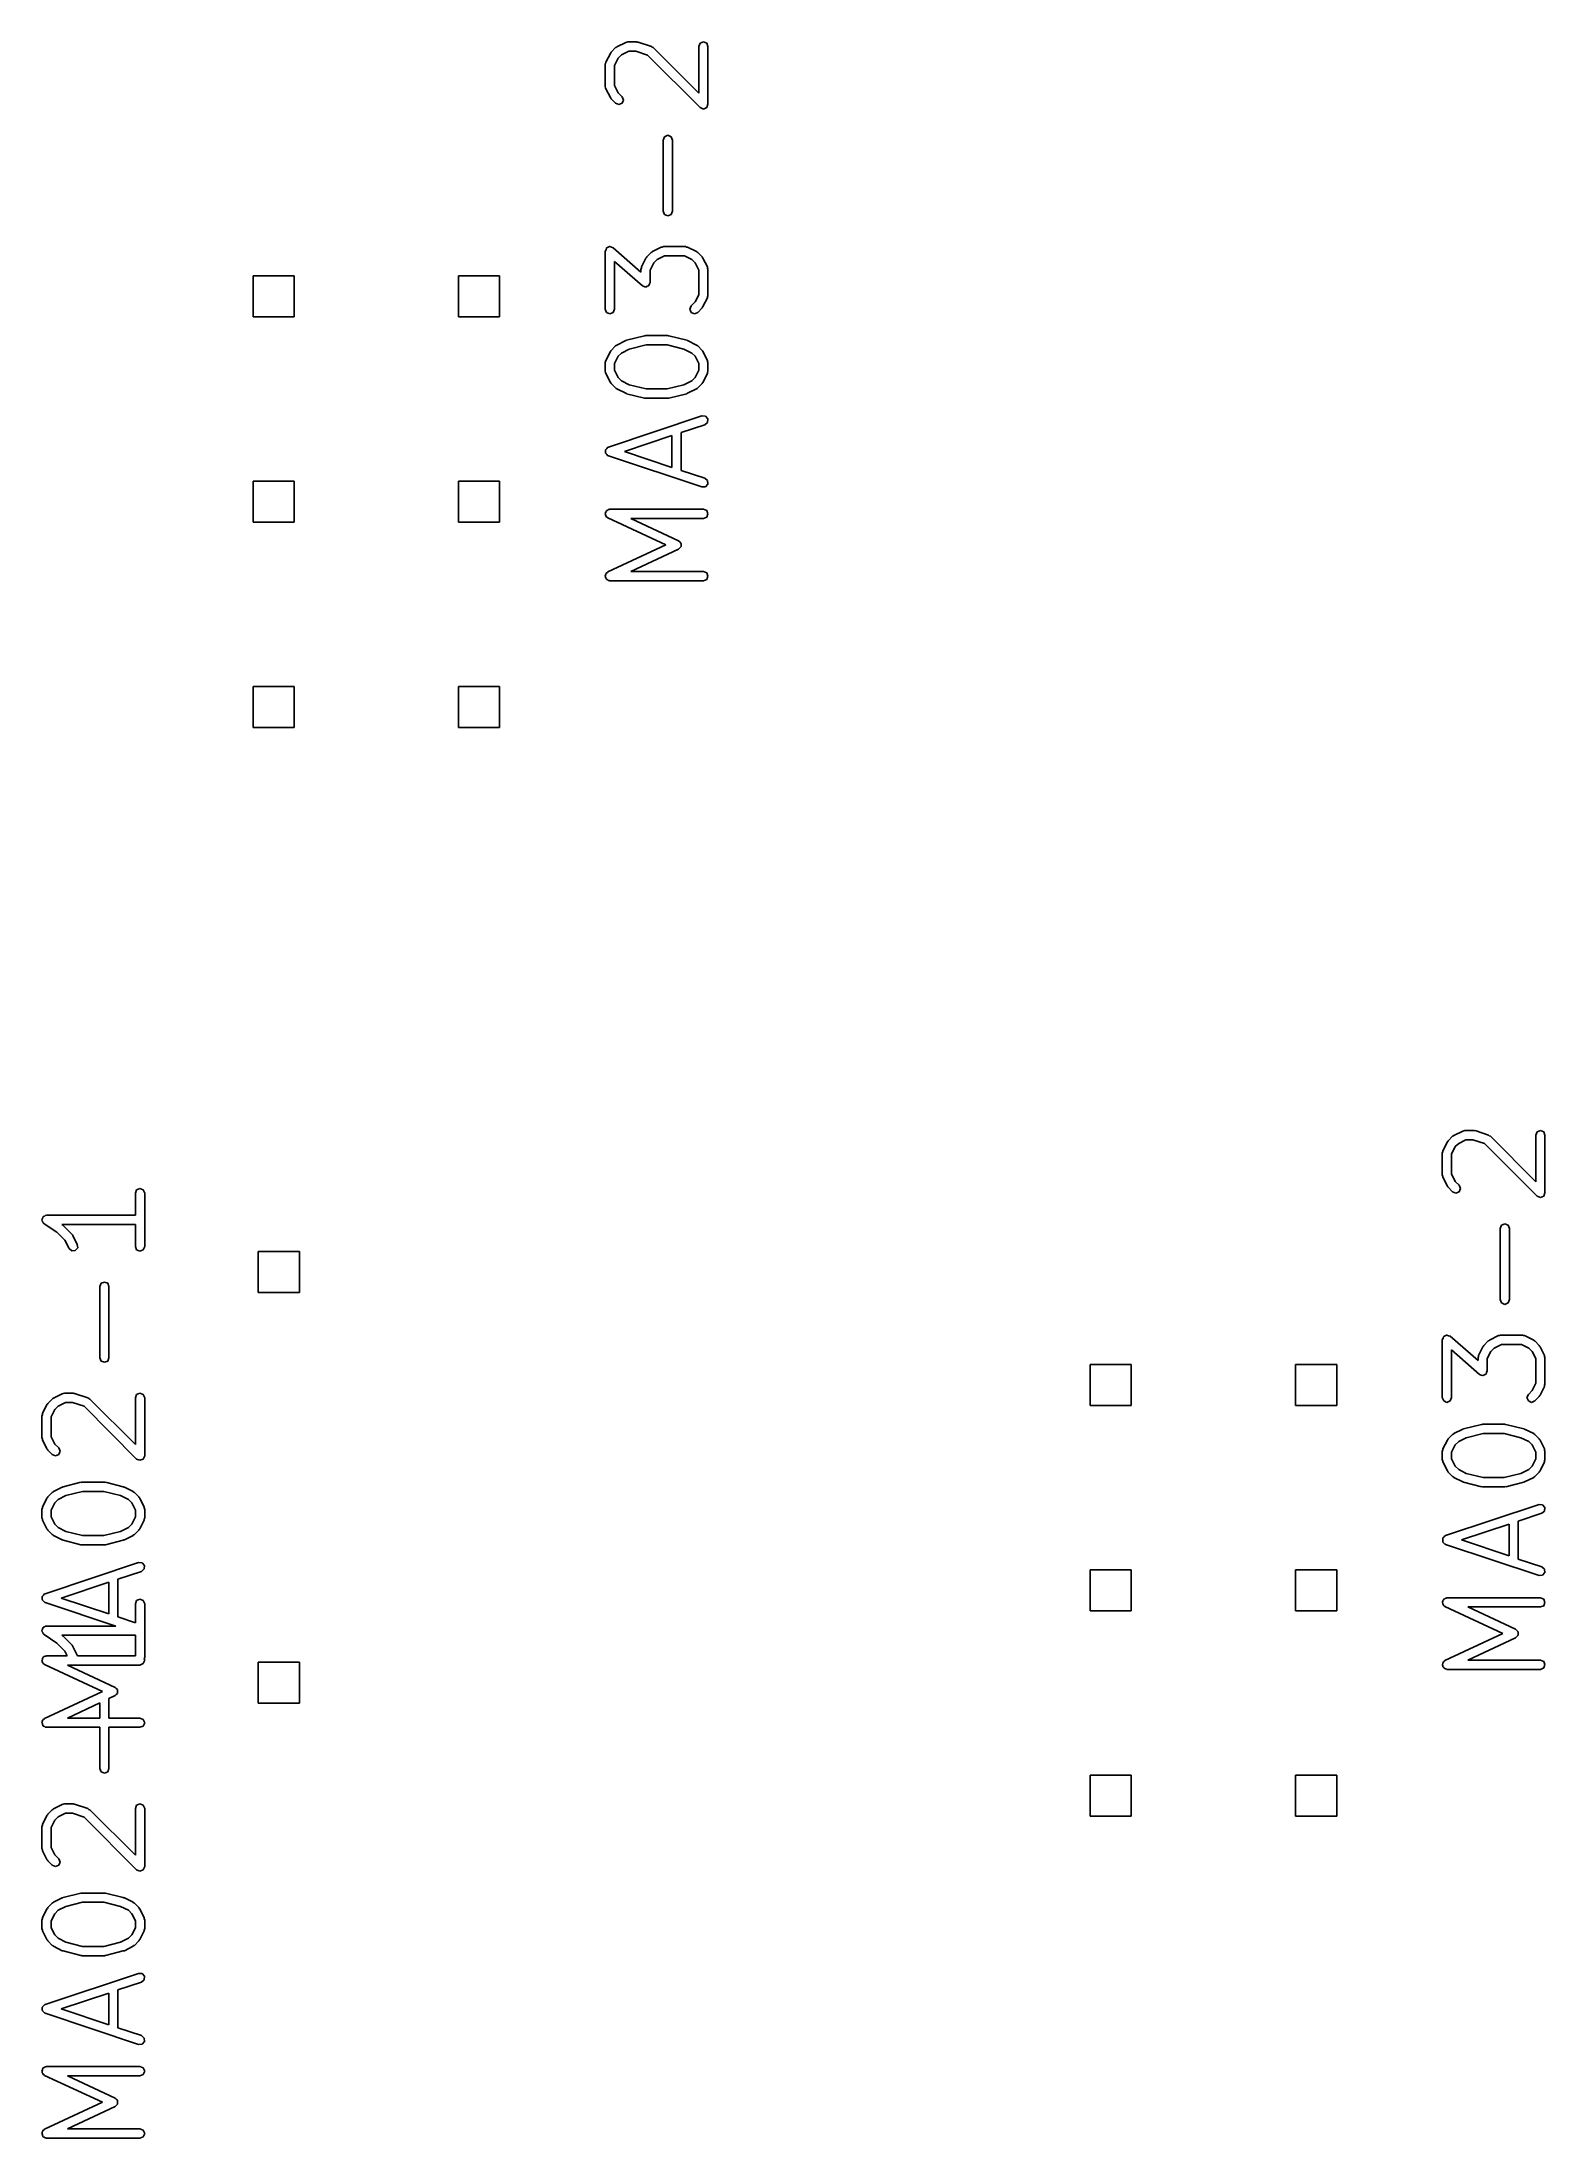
# Model space of a CAD drawing. Extents: x 5.48 to 6.22, y -4.66 to -3.64.
import ezdxf

# ---------------------------------------------------------------- set-up
doc = ezdxf.new("R2010")
doc.units = 0
doc.header["$MEASUREMENT"] = 0
doc.layers.add('BLACK', color=7, linetype='CONTINUOUS')

msp = doc.modelspace()

# ---------------------------------------------------------------- linework, layer by layer
at = {"layer": 'BLACK', "linetype": 'CONTINUOUS'}
for p, q in [((5.7582, -3.645), (5.7604, -3.6407)), ((5.7604, -3.6407), (5.7606, -3.6405)), ((5.7606, -3.6405), (5.7608, -3.6401)), ((5.7608, -3.6401), (5.7629, -3.6379)), ((5.7642, -3.643), (5.7624, -3.6466)), ((5.7629, -3.6379), (5.7633, -3.6378)), ((5.7633, -3.6378), (5.7635, -3.6375)), ((5.7635, -3.6375), (5.7679, -3.6354)), ((5.7659, -3.6414), (5.7642, -3.643)), ((5.7694, -3.6396), (5.7659, -3.6414)), ((5.7679, -3.6354), (5.7684, -3.6353)), ((5.7684, -3.6353), (5.7689, -3.6351)), ((5.7689, -3.6351), (5.7732, -3.6351)), ((5.7728, -3.6396), (5.7694, -3.6396)), ((5.7785, -3.6415), (5.7728, -3.6396)), ((5.7732, -3.6351), (5.7735, -3.6353)), ((5.7735, -3.6353), (5.7739, -3.6352)), ((5.7739, -3.6352), (5.7804, -3.6374)), ((5.8041, -3.6671), (5.7785, -3.6415)), ((5.7804, -3.6374), (5.7808, -3.6377)), ((5.7808, -3.6377), (5.7813, -3.6379)), ((5.7813, -3.6379), (5.8034, -3.6601)), ((5.8034, -3.6374), (5.8041, -3.6358)), ((5.8034, -3.6601), (5.8034, -3.6374)), ((5.8041, -3.6358), (5.8057, -3.6351)), ((5.8057, -3.6351), (5.8073, -3.6358)), ((5.8073, -3.6358), (5.8079, -3.6374)), ((5.8079, -3.6374), (5.8079, -3.6655)), ((5.7579, -3.646), (5.7581, -3.6456)), ((5.7579, -3.6569), (5.7579, -3.646)), ((5.7581, -3.6456), (5.7582, -3.645)), ((5.7624, -3.6466), (5.7624, -3.6563)), ((5.7581, -3.6574), (5.7579, -3.6569)), ((5.7582, -3.6579), (5.7581, -3.6574)), ((5.7604, -3.6622), (5.7582, -3.6579)), ((5.7606, -3.6625), (5.7604, -3.6622)), ((5.7608, -3.6628), (5.7606, -3.6625)), ((5.7629, -3.665), (5.7608, -3.6628)), ((5.7624, -3.6563), (5.7642, -3.6599)), ((5.7642, -3.6599), (5.7661, -3.6618)), ((5.7661, -3.6618), (5.7668, -3.6634)), ((5.7668, -3.6634), (5.7661, -3.665)), ((5.7645, -3.6656), (5.7629, -3.665)), ((5.7661, -3.665), (5.7645, -3.6656)), ((5.8057, -3.6678), (5.8041, -3.6671)), ((5.8073, -3.6671), (5.8057, -3.6678)), ((5.8079, -3.6655), (5.8073, -3.6671)), ((5.7861, -3.6829), (5.7868, -3.6813)), ((5.7861, -3.7175), (5.7861, -3.6829)), ((5.7868, -3.6813), (5.7884, -3.6806)), ((5.7884, -3.6806), (5.79, -3.6813)), ((5.79, -3.6813), (5.7906, -3.6829)), ((5.7906, -3.6829), (5.7906, -3.7175)), ((5.7868, -3.7191), (5.7861, -3.7175)), ((5.7884, -3.7198), (5.7868, -3.7191)), ((5.79, -3.7191), (5.7884, -3.7198)), ((5.7906, -3.7175), (5.79, -3.7191)), ((5.7586, -3.7354), (5.7593, -3.7351)), ((5.7593, -3.7351), (5.76, -3.7348)), ((5.76, -3.7348), (5.7601, -3.7348)), ((5.7601, -3.7348), (5.7602, -3.7348)), ((5.7602, -3.7348), (5.7609, -3.7351)), ((5.7609, -3.7351), (5.7617, -3.7353)), ((5.7617, -3.7353), (5.7753, -3.7472)), ((5.7809, -3.7372), (5.7852, -3.735)), ((5.7852, -3.735), (5.7857, -3.735)), ((5.7857, -3.735), (5.7862, -3.7348)), ((5.7862, -3.7348), (5.797, -3.7348)), ((5.797, -3.7348), (5.7975, -3.735)), ((5.7975, -3.735), (5.798, -3.735)), ((5.798, -3.735), (5.8024, -3.7372)), ((5.7579, -3.737), (5.7583, -3.7363)), ((5.7579, -3.7652), (5.7579, -3.737)), ((5.7583, -3.7363), (5.7585, -3.7356)), ((5.7585, -3.7356), (5.7586, -3.7355)), ((5.7586, -3.7355), (5.7586, -3.7354)), ((5.776, -3.7539), (5.7624, -3.742)), ((5.7624, -3.742), (5.7624, -3.7652)), ((5.7753, -3.7457), (5.7755, -3.7452)), ((5.7755, -3.7447), (5.7777, -3.7404)), ((5.7755, -3.7452), (5.7755, -3.7447)), ((5.7777, -3.7404), (5.778, -3.7401)), ((5.778, -3.7401), (5.7781, -3.7398)), ((5.7781, -3.7398), (5.7803, -3.7376)), ((5.7815, -3.7427), (5.7798, -3.7462)), ((5.7803, -3.7376), (5.7806, -3.7375)), ((5.7806, -3.7375), (5.7809, -3.7372)), ((5.7832, -3.7411), (5.7815, -3.7427)), ((5.7867, -3.7393), (5.7832, -3.7411)), ((5.7965, -3.7393), (5.7867, -3.7393)), ((5.8, -3.7411), (5.7965, -3.7393)), ((5.8017, -3.7427), (5.8, -3.7411)), ((5.8034, -3.7462), (5.8017, -3.7427)), ((5.8024, -3.7372), (5.8026, -3.7375)), ((5.8026, -3.7375), (5.803, -3.7376)), ((5.803, -3.7376), (5.8051, -3.7398)), ((5.8051, -3.7398), (5.8053, -3.7401)), ((5.8053, -3.7401), (5.8055, -3.7404)), ((5.8055, -3.7404), (5.8077, -3.7447)), ((5.8077, -3.7447), (5.8077, -3.7452)), ((5.8077, -3.7452), (5.8079, -3.7457)), ((5.5865, -3.769), (5.5865, -3.749)), ((5.5865, -3.749), (5.6065, -3.749)), ((5.6065, -3.749), (5.6065, -3.769)), ((5.6865, -3.769), (5.6865, -3.749)), ((5.6865, -3.749), (5.7065, -3.749)), ((5.7065, -3.749), (5.7065, -3.769)), ((5.7753, -3.7472), (5.7753, -3.7457)), ((5.7768, -3.7542), (5.776, -3.7539)), ((5.7775, -3.7545), (5.7768, -3.7542)), ((5.7776, -3.7544), (5.7775, -3.7545)), ((5.7777, -3.7545), (5.7776, -3.7544)), ((5.7784, -3.7541), (5.7777, -3.7545)), ((5.7791, -3.7538), (5.7784, -3.7541)), ((5.7792, -3.7537), (5.7791, -3.7538)), ((5.7795, -3.7529), (5.7792, -3.7537)), ((5.7792, -3.7537), (5.7792, -3.7537)), ((5.7798, -3.7522), (5.7795, -3.7529)), ((5.7798, -3.7462), (5.7798, -3.7522)), ((5.8034, -3.7582), (5.8034, -3.7462)), ((5.8079, -3.7457), (5.8079, -3.7587)), ((5.7586, -3.7668), (5.7579, -3.7652)), ((5.7624, -3.7652), (5.7618, -3.7668)), ((5.7991, -3.7652), (5.7998, -3.7636)), ((5.7998, -3.7668), (5.7991, -3.7652)), ((5.7998, -3.7636), (5.8017, -3.7617)), ((5.8017, -3.7617), (5.8034, -3.7582)), ((5.8051, -3.7646), (5.803, -3.7668)), ((5.8053, -3.7643), (5.8051, -3.7646)), ((5.8055, -3.764), (5.8053, -3.7643)), ((5.8077, -3.7597), (5.8055, -3.764)), ((5.8079, -3.7587), (5.8077, -3.7592)), ((5.8077, -3.7592), (5.8077, -3.7597)), ((5.6065, -3.769), (5.5865, -3.769)), ((5.7065, -3.769), (5.6865, -3.769)), ((5.7602, -3.7675), (5.7586, -3.7668)), ((5.7618, -3.7668), (5.7602, -3.7675)), ((5.8014, -3.7675), (5.7998, -3.7668)), ((5.803, -3.7668), (5.8014, -3.7675)), ((5.7582, -3.7902), (5.7604, -3.7859)), ((5.7604, -3.7859), (5.7606, -3.7856)), ((5.7606, -3.7856), (5.7608, -3.7853)), ((5.7608, -3.7853), (5.7629, -3.7831)), ((5.7629, -3.7831), (5.7633, -3.783)), ((5.7633, -3.783), (5.7635, -3.7827)), ((5.7635, -3.7827), (5.7679, -3.7805)), ((5.7696, -3.7847), (5.7659, -3.7866)), ((5.7679, -3.7805), (5.7681, -3.7805)), ((5.7681, -3.7805), (5.7683, -3.7804)), ((5.7683, -3.7804), (5.777, -3.7782)), ((5.7778, -3.7826), (5.7696, -3.7847)), ((5.777, -3.7782), (5.7773, -3.7782)), ((5.7773, -3.7782), (5.7775, -3.7781)), ((5.7775, -3.7781), (5.7884, -3.7781)), ((5.7881, -3.7826), (5.7778, -3.7826)), ((5.7962, -3.7847), (5.7881, -3.7826)), ((5.7884, -3.7781), (5.7886, -3.7782)), ((5.7886, -3.7782), (5.7889, -3.7782)), ((5.7889, -3.7782), (5.7976, -3.7804)), ((5.8, -3.7866), (5.7962, -3.7847)), ((5.7976, -3.7804), (5.7978, -3.7805)), ((5.7978, -3.7805), (5.798, -3.7805)), ((5.798, -3.7805), (5.8024, -3.7827)), ((5.8024, -3.7827), (5.8026, -3.783)), ((5.8026, -3.783), (5.803, -3.7831)), ((5.803, -3.7831), (5.8051, -3.7853)), ((5.8051, -3.7853), (5.8053, -3.7856)), ((5.8053, -3.7856), (5.8055, -3.7859)), ((5.8055, -3.7859), (5.8077, -3.7902)), ((5.7579, -3.7912), (5.7581, -3.7907)), ((5.7579, -3.7955), (5.7579, -3.7912)), ((5.7581, -3.796), (5.7579, -3.7955)), ((5.7581, -3.7907), (5.7582, -3.7902)), ((5.7582, -3.7965), (5.7581, -3.796)), ((5.7604, -3.8009), (5.7582, -3.7965)), ((5.7642, -3.7882), (5.7624, -3.7917)), ((5.7624, -3.7917), (5.7624, -3.795)), ((5.7624, -3.795), (5.7642, -3.7985)), ((5.7659, -3.7866), (5.7642, -3.7882)), ((5.8017, -3.7882), (5.8, -3.7866)), ((5.8034, -3.7917), (5.8017, -3.7882)), ((5.8017, -3.7985), (5.8034, -3.795)), ((5.8034, -3.795), (5.8034, -3.7917)), ((5.8077, -3.7965), (5.8055, -3.8009)), ((5.8077, -3.7902), (5.8077, -3.7907)), ((5.8077, -3.7907), (5.8079, -3.7912)), ((5.8079, -3.7955), (5.8077, -3.796)), ((5.8077, -3.796), (5.8077, -3.7965)), ((5.8079, -3.7912), (5.8079, -3.7955)), ((5.7606, -3.8011), (5.7604, -3.8009)), ((5.7608, -3.8015), (5.7606, -3.8011)), ((5.7629, -3.8036), (5.7608, -3.8015)), ((5.7633, -3.8038), (5.7629, -3.8036)), ((5.7635, -3.8041), (5.7633, -3.8038)), ((5.7679, -3.8062), (5.7635, -3.8041)), ((5.7642, -3.7985), (5.7659, -3.8002)), ((5.7659, -3.8002), (5.7696, -3.8021)), ((5.7681, -3.8062), (5.7679, -3.8062)), ((5.7683, -3.8064), (5.7681, -3.8062)), ((5.777, -3.8086), (5.7683, -3.8064)), ((5.7696, -3.8021), (5.7778, -3.8041)), ((5.7778, -3.8041), (5.7881, -3.8041)), ((5.7881, -3.8041), (5.7962, -3.8021)), ((5.7976, -3.8064), (5.7889, -3.8086)), ((5.7962, -3.8021), (5.8, -3.8002)), ((5.7978, -3.8062), (5.7976, -3.8064)), ((5.798, -3.8062), (5.7978, -3.8062)), ((5.8024, -3.8041), (5.798, -3.8062)), ((5.8, -3.8002), (5.8017, -3.7985)), ((5.8026, -3.8038), (5.8024, -3.8041)), ((5.803, -3.8036), (5.8026, -3.8038)), ((5.8051, -3.8015), (5.803, -3.8036)), ((5.8053, -3.8011), (5.8051, -3.8015)), ((5.8055, -3.8009), (5.8053, -3.8011)), ((5.7773, -3.8085), (5.777, -3.8086)), ((5.7775, -3.8086), (5.7773, -3.8085)), ((5.7884, -3.8086), (5.7775, -3.8086)), ((5.7886, -3.8085), (5.7884, -3.8086)), ((5.7889, -3.8086), (5.7886, -3.8085)), ((5.7595, -3.8324), (5.805, -3.8172)), ((5.7904, -3.8268), (5.7673, -3.8345)), ((5.7904, -3.8423), (5.7904, -3.8268)), ((5.8064, -3.8215), (5.7949, -3.8253)), ((5.7949, -3.8253), (5.7949, -3.8438)), ((5.805, -3.8172), (5.8067, -3.8174)), ((5.8077, -3.8204), (5.8064, -3.8215)), ((5.8067, -3.8174), (5.8078, -3.8187)), ((5.8078, -3.8187), (5.8077, -3.8204)), ((5.7581, -3.8338), (5.7582, -3.8337)), ((5.7581, -3.8345), (5.7581, -3.8338)), ((5.7581, -3.8353), (5.7581, -3.8345)), ((5.7582, -3.8354), (5.7581, -3.8353)), ((5.7582, -3.8335), (5.7587, -3.8331)), ((5.7582, -3.8337), (5.7582, -3.8335)), ((5.7582, -3.8355), (5.7582, -3.8354)), ((5.7587, -3.836), (5.7582, -3.8355)), ((5.7587, -3.8331), (5.7592, -3.8325)), ((5.7592, -3.8366), (5.7587, -3.836)), ((5.7592, -3.8325), (5.7594, -3.8325)), ((5.7594, -3.8366), (5.7592, -3.8366)), ((5.7594, -3.8325), (5.7595, -3.8324)), ((5.7595, -3.8367), (5.7594, -3.8366)), ((5.805, -3.8518), (5.7595, -3.8367)), ((5.7673, -3.8345), (5.7904, -3.8423)), ((5.7949, -3.8438), (5.8064, -3.8476)), ((5.8064, -3.8476), (5.8077, -3.8487)), ((5.5865, -3.869), (5.5865, -3.849)), ((5.5865, -3.849), (5.6065, -3.849)), ((5.6065, -3.849), (5.6065, -3.869)), ((5.6865, -3.869), (5.6865, -3.849)), ((5.6865, -3.849), (5.7065, -3.849)), ((5.7065, -3.849), (5.7065, -3.869)), ((5.8067, -3.8517), (5.805, -3.8518)), ((5.8078, -3.8504), (5.8067, -3.8517)), ((5.8077, -3.8487), (5.8078, -3.8504)), ((5.7579, -3.8649), (5.7581, -3.8644)), ((5.7581, -3.8652), (5.7579, -3.8649)), ((5.7581, -3.8644), (5.7582, -3.8639)), ((5.7581, -3.8656), (5.7581, -3.8652)), ((5.7584, -3.866), (5.7581, -3.8656)), ((5.7582, -3.8639), (5.7585, -3.8637)), ((5.7586, -3.8665), (5.7584, -3.866)), ((5.7585, -3.8637), (5.7586, -3.8633)), ((5.7586, -3.8633), (5.7591, -3.8631)), ((5.759, -3.8666), (5.7586, -3.8665)), ((5.7592, -3.8669), (5.759, -3.8666)), ((5.7591, -3.8631), (5.7594, -3.8628)), ((5.7874, -3.88), (5.7592, -3.8669)), ((5.7594, -3.8628), (5.7598, -3.8628)), ((5.7598, -3.8628), (5.7602, -3.8626)), ((5.7602, -3.8626), (5.8057, -3.8626)), ((5.8057, -3.8671), (5.7703, -3.8671)), ((5.7703, -3.8671), (5.7936, -3.878)), ((5.8057, -3.8626), (5.8073, -3.8633)), ((5.8073, -3.8665), (5.8057, -3.8671)), ((5.8073, -3.8633), (5.8079, -3.8649)), ((5.8079, -3.8649), (5.8073, -3.8665)), ((5.6065, -3.869), (5.5865, -3.869)), ((5.7065, -3.869), (5.6865, -3.869)), ((5.7936, -3.878), (5.7942, -3.8786)), ((5.7592, -3.8932), (5.7874, -3.88)), ((5.7936, -3.8821), (5.7703, -3.893)), ((5.7942, -3.8815), (5.7936, -3.8821)), ((5.7942, -3.8786), (5.7947, -3.8791)), ((5.7947, -3.881), (5.7942, -3.8815)), ((5.7947, -3.8791), (5.7947, -3.8792)), ((5.7947, -3.8792), (5.7948, -3.8793)), ((5.7948, -3.8808), (5.7947, -3.8809)), ((5.7947, -3.8809), (5.7947, -3.881)), ((5.7948, -3.8793), (5.7948, -3.88)), ((5.7948, -3.88), (5.7948, -3.8808)), ((5.7579, -3.8952), (5.7581, -3.8948)), ((5.7581, -3.8957), (5.7579, -3.8952)), ((5.7581, -3.8944), (5.7584, -3.8941)), ((5.7581, -3.8948), (5.7581, -3.8944)), ((5.7582, -3.8962), (5.7581, -3.8957)), ((5.7585, -3.8964), (5.7582, -3.8962)), ((5.7584, -3.8941), (5.7586, -3.8936)), ((5.7586, -3.8968), (5.7585, -3.8964)), ((5.7586, -3.8936), (5.759, -3.8935)), ((5.7591, -3.897), (5.7586, -3.8968)), ((5.759, -3.8935), (5.7592, -3.8932)), ((5.7594, -3.8973), (5.7591, -3.897)), ((5.7598, -3.8973), (5.7594, -3.8973)), ((5.7602, -3.8975), (5.7598, -3.8973)), ((5.8057, -3.8975), (5.7602, -3.8975)), ((5.7703, -3.893), (5.8057, -3.893)), ((5.8057, -3.893), (5.8073, -3.8936)), ((5.8073, -3.8968), (5.8057, -3.8975)), ((5.8073, -3.8936), (5.8079, -3.8952)), ((5.8079, -3.8952), (5.8073, -3.8968)), ((5.5865, -3.969), (5.5865, -3.949)), ((5.5865, -3.949), (5.6065, -3.949)), ((5.6065, -3.949), (5.6065, -3.969)), ((5.6865, -3.969), (5.6865, -3.949)), ((5.6865, -3.949), (5.7065, -3.949)), ((5.7065, -3.949), (5.7065, -3.969)), ((5.6065, -3.969), (5.5865, -3.969)), ((5.7065, -3.969), (5.6865, -3.969)), ((6.1657, -4.175), (6.1679, -4.1707)), ((6.1679, -4.1707), (6.1681, -4.1705)), ((6.1681, -4.1705), (6.1683, -4.1701)), ((6.1683, -4.1701), (6.1704, -4.1679)), ((6.1717, -4.173), (6.1699, -4.1766)), ((6.1704, -4.1679), (6.1708, -4.1678)), ((6.1708, -4.1678), (6.171, -4.1675)), ((6.171, -4.1675), (6.1754, -4.1654)), ((6.1734, -4.1714), (6.1717, -4.173)), ((6.1769, -4.1696), (6.1734, -4.1714)), ((6.1754, -4.1654), (6.1759, -4.1653)), ((6.1759, -4.1653), (6.1764, -4.1651)), ((6.1764, -4.1651), (6.1807, -4.1651)), ((6.1803, -4.1696), (6.1769, -4.1696)), ((6.186, -4.1715), (6.1803, -4.1696)), ((6.1807, -4.1651), (6.181, -4.1653)), ((6.181, -4.1653), (6.1814, -4.1652)), ((6.1814, -4.1652), (6.1879, -4.1674)), ((6.2116, -4.1971), (6.186, -4.1715)), ((6.1879, -4.1674), (6.1883, -4.1677)), ((6.1883, -4.1677), (6.1888, -4.1679)), ((6.1888, -4.1679), (6.2109, -4.1901)), ((6.2109, -4.1674), (6.2116, -4.1658)), ((6.2109, -4.1901), (6.2109, -4.1674)), ((6.2116, -4.1658), (6.2132, -4.1651)), ((6.2132, -4.1651), (6.2148, -4.1658)), ((6.2148, -4.1658), (6.2154, -4.1674)), ((6.2154, -4.1674), (6.2154, -4.1955)), ((6.1654, -4.176), (6.1656, -4.1756)), ((6.1654, -4.1869), (6.1654, -4.176)), ((6.1656, -4.1756), (6.1657, -4.175)), ((6.1699, -4.1766), (6.1699, -4.1863)), ((5.5292, -4.1956), (5.5298, -4.194)), ((5.5298, -4.194), (5.5314, -4.1934)), ((5.5314, -4.1934), (5.533, -4.194)), ((5.533, -4.194), (5.5337, -4.1956)), ((6.1656, -4.1874), (6.1654, -4.1869)), ((6.1657, -4.1879), (6.1656, -4.1874)), ((6.1679, -4.1922), (6.1657, -4.1879)), ((6.1681, -4.1925), (6.1679, -4.1922)), ((6.1683, -4.1928), (6.1681, -4.1925)), ((6.1704, -4.195), (6.1683, -4.1928)), ((6.1699, -4.1863), (6.1717, -4.1899)), ((6.1717, -4.1899), (6.1736, -4.1918)), ((6.1736, -4.1918), (6.1743, -4.1934)), ((6.1743, -4.1934), (6.1736, -4.195)), ((5.5292, -4.2064), (5.5292, -4.1956)), ((5.5337, -4.1956), (5.5337, -4.2216)), ((6.172, -4.1956), (6.1704, -4.195)), ((6.1736, -4.195), (6.172, -4.1956)), ((6.2132, -4.1978), (6.2116, -4.1971)), ((6.2148, -4.1971), (6.2132, -4.1978)), ((6.2154, -4.1955), (6.2148, -4.1971)), ((5.4837, -4.2086), (5.4839, -4.208)), ((5.4838, -4.2088), (5.4837, -4.2086)), ((5.4837, -4.2091), (5.4838, -4.2088)), ((5.4841, -4.2096), (5.4837, -4.2091)), ((5.4839, -4.208), (5.4841, -4.2074)), ((5.4841, -4.2074), (5.4843, -4.2073)), ((5.4843, -4.2102), (5.4841, -4.2096)), ((5.4843, -4.207), (5.4849, -4.2068)), ((5.4843, -4.2073), (5.4843, -4.207)), ((5.4846, -4.2103), (5.4843, -4.2102)), ((5.4847, -4.2105), (5.4846, -4.2103)), ((5.491, -4.2147), (5.4847, -4.2105)), ((5.4849, -4.2068), (5.4855, -4.2064)), ((5.4855, -4.2064), (5.4857, -4.2065)), ((5.4857, -4.2065), (5.4859, -4.2064)), ((5.4859, -4.2064), (5.5292, -4.2064)), ((5.4949, -4.2186), (5.491, -4.2147)), ((5.5292, -4.2109), (5.4934, -4.2109)), ((5.4934, -4.2109), (5.4937, -4.2111)), ((5.4937, -4.2111), (5.4938, -4.2113)), ((5.4938, -4.2113), (5.494, -4.2114)), ((5.494, -4.2114), (5.4984, -4.2157)), ((5.5292, -4.2216), (5.5292, -4.2109)), ((6.1936, -4.2129), (6.1943, -4.2113)), ((6.1936, -4.2475), (6.1936, -4.2129)), ((6.1943, -4.2113), (6.1959, -4.2106)), ((6.1959, -4.2106), (6.1975, -4.2113)), ((6.1975, -4.2113), (6.1981, -4.2129)), ((6.1981, -4.2129), (6.1981, -4.2475)), ((5.4969, -4.2226), (5.4949, -4.2186)), ((5.4982, -4.2238), (5.4969, -4.2226)), ((5.4999, -4.2236), (5.4982, -4.2238)), ((5.4984, -4.2157), (5.4985, -4.216)), ((5.4985, -4.216), (5.4988, -4.2163)), ((5.4988, -4.2163), (5.5009, -4.2206)), ((5.5011, -4.2223), (5.4999, -4.2236)), ((5.5009, -4.2206), (5.5011, -4.2223)), ((5.5298, -4.2232), (5.5292, -4.2216)), ((5.5314, -4.2239), (5.5298, -4.2232)), ((5.533, -4.2232), (5.5314, -4.2239)), ((5.5337, -4.2216), (5.533, -4.2232)), ((5.589, -4.244), (5.589, -4.224)), ((5.589, -4.224), (5.609, -4.224)), ((5.609, -4.224), (5.609, -4.244)), ((5.5118, -4.2411), (5.5125, -4.2395)), ((5.5118, -4.2758), (5.5118, -4.2411)), ((5.5125, -4.2395), (5.5141, -4.2389)), ((5.5141, -4.2389), (5.5157, -4.2395)), ((5.5157, -4.2395), (5.5163, -4.2411)), ((5.5163, -4.2411), (5.5163, -4.2758)), ((5.609, -4.244), (5.589, -4.244)), ((6.1943, -4.2491), (6.1936, -4.2475)), ((6.1959, -4.2498), (6.1943, -4.2491)), ((6.1975, -4.2491), (6.1959, -4.2498)), ((6.1981, -4.2475), (6.1975, -4.2491)), ((6.1658, -4.2663), (6.166, -4.2656)), ((6.166, -4.2656), (6.1661, -4.2655)), ((6.1661, -4.2654), (6.1668, -4.2651)), ((6.1661, -4.2655), (6.1661, -4.2654)), ((6.1668, -4.2651), (6.1675, -4.2648)), ((6.1675, -4.2648), (6.1676, -4.2648)), ((6.1676, -4.2648), (6.1677, -4.2648)), ((6.1677, -4.2648), (6.1684, -4.2651)), ((6.1684, -4.2651), (6.1692, -4.2653)), ((6.1692, -4.2653), (6.1828, -4.2772)), ((6.1884, -4.2672), (6.1927, -4.265)), ((6.1927, -4.265), (6.1932, -4.265)), ((6.1932, -4.265), (6.1937, -4.2648)), ((6.1937, -4.2648), (6.2045, -4.2648)), ((6.2045, -4.2648), (6.205, -4.265)), ((6.205, -4.265), (6.2055, -4.265)), ((6.2055, -4.265), (6.2099, -4.2672)), ((5.5125, -4.2774), (5.5118, -4.2758)), ((5.5163, -4.2758), (5.5157, -4.2774)), ((6.1654, -4.267), (6.1658, -4.2663)), ((6.1654, -4.2952), (6.1654, -4.267)), ((6.1835, -4.2839), (6.1699, -4.272)), ((6.1699, -4.272), (6.1699, -4.2952)), ((6.1828, -4.2757), (6.183, -4.2752)), ((6.1828, -4.2772), (6.1828, -4.2757)), ((6.183, -4.2747), (6.1852, -4.2704)), ((6.183, -4.2752), (6.183, -4.2747)), ((6.1852, -4.2704), (6.1855, -4.2701)), ((6.1855, -4.2701), (6.1856, -4.2698)), ((6.1856, -4.2698), (6.1878, -4.2676)), ((6.189, -4.2727), (6.1873, -4.2762)), ((6.1873, -4.2762), (6.1873, -4.2822)), ((6.1878, -4.2676), (6.1881, -4.2675)), ((6.1881, -4.2675), (6.1884, -4.2672)), ((6.1907, -4.2711), (6.189, -4.2727)), ((6.1942, -4.2693), (6.1907, -4.2711)), ((6.204, -4.2693), (6.1942, -4.2693)), ((6.2075, -4.2711), (6.204, -4.2693)), ((6.2092, -4.2727), (6.2075, -4.2711)), ((6.2109, -4.2762), (6.2092, -4.2727)), ((6.2099, -4.2672), (6.2101, -4.2675)), ((6.2101, -4.2675), (6.2105, -4.2676)), ((6.2105, -4.2676), (6.2126, -4.2698)), ((6.2109, -4.2882), (6.2109, -4.2762)), ((6.2126, -4.2698), (6.2128, -4.2701)), ((6.2128, -4.2701), (6.213, -4.2704)), ((6.213, -4.2704), (6.2152, -4.2747)), ((6.2152, -4.2747), (6.2152, -4.2752)), ((6.2152, -4.2752), (6.2154, -4.2757)), ((6.2154, -4.2757), (6.2154, -4.2887)), ((5.5141, -4.278), (5.5125, -4.2774)), ((5.5157, -4.2774), (5.5141, -4.278)), ((5.994, -4.299), (5.994, -4.279)), ((5.994, -4.279), (6.014, -4.279)), ((6.014, -4.279), (6.014, -4.299)), ((6.094, -4.299), (6.094, -4.279)), ((6.094, -4.279), (6.114, -4.279)), ((6.114, -4.279), (6.114, -4.299)), ((6.1843, -4.2842), (6.1835, -4.2839)), ((6.185, -4.2845), (6.1843, -4.2842)), ((6.1851, -4.2844), (6.185, -4.2845)), ((6.1852, -4.2845), (6.1851, -4.2844)), ((6.1859, -4.2841), (6.1852, -4.2845)), ((6.1866, -4.2838), (6.1859, -4.2841)), ((6.1867, -4.2837), (6.1866, -4.2838)), ((6.187, -4.2829), (6.1867, -4.2837)), ((6.1867, -4.2837), (6.1867, -4.2837)), ((6.1873, -4.2822), (6.187, -4.2829)), ((5.4865, -4.298), (5.4887, -4.2959)), ((5.4887, -4.2959), (5.489, -4.2957)), ((5.489, -4.2957), (5.4893, -4.2954)), ((5.4893, -4.2954), (5.4936, -4.2933)), ((5.4936, -4.2933), (5.4941, -4.2932)), ((5.4941, -4.2932), (5.4946, -4.293)), ((5.4946, -4.293), (5.4989, -4.293)), ((5.4989, -4.293), (5.4993, -4.2932)), ((5.4993, -4.2932), (5.4996, -4.2932)), ((5.4996, -4.2932), (5.5061, -4.2953)), ((5.5061, -4.2953), (5.5065, -4.2957)), ((5.5065, -4.2957), (5.507, -4.2959)), ((5.507, -4.2959), (5.5292, -4.318)), ((5.5292, -4.2953), (5.5298, -4.2937)), ((5.5292, -4.318), (5.5292, -4.2953)), ((5.5298, -4.2937), (5.5314, -4.293)), ((5.5314, -4.293), (5.533, -4.2937)), ((5.533, -4.2937), (5.5337, -4.2953)), ((5.5337, -4.2953), (5.5337, -4.3235)), ((6.1661, -4.2968), (6.1654, -4.2952)), ((6.1699, -4.2952), (6.1693, -4.2968)), ((6.2066, -4.2952), (6.2073, -4.2936)), ((6.2073, -4.2968), (6.2066, -4.2952)), ((6.2073, -4.2936), (6.2092, -4.2917)), ((6.2092, -4.2917), (6.2109, -4.2882)), ((6.2126, -4.2946), (6.2105, -4.2968)), ((6.2128, -4.2943), (6.2126, -4.2946)), ((6.213, -4.294), (6.2128, -4.2943)), ((6.2152, -4.2897), (6.213, -4.294)), ((6.2154, -4.2887), (6.2152, -4.2892)), ((6.2152, -4.2892), (6.2152, -4.2897)), ((5.4837, -4.304), (5.4839, -4.3035)), ((5.4837, -4.3148), (5.4837, -4.304)), ((5.4839, -4.303), (5.4861, -4.2986)), ((5.4839, -4.3035), (5.4839, -4.303)), ((5.4861, -4.2986), (5.4864, -4.2984)), ((5.4864, -4.2984), (5.4865, -4.298)), ((5.4899, -4.301), (5.4882, -4.3045)), ((5.4882, -4.3045), (5.4882, -4.3143)), ((5.4916, -4.2993), (5.4899, -4.301)), ((5.4951, -4.2975), (5.4916, -4.2993)), ((5.4986, -4.2975), (5.4951, -4.2975)), ((5.5042, -4.2994), (5.4986, -4.2975)), ((5.5298, -4.3251), (5.5042, -4.2994)), ((6.014, -4.299), (5.994, -4.299)), ((6.114, -4.299), (6.094, -4.299)), ((6.1677, -4.2975), (6.1661, -4.2968)), ((6.1693, -4.2968), (6.1677, -4.2975)), ((6.2089, -4.2975), (6.2073, -4.2968)), ((6.2105, -4.2968), (6.2089, -4.2975)), ((5.4839, -4.3153), (5.4837, -4.3148)), ((5.4839, -4.3158), (5.4839, -4.3153)), ((5.4861, -4.3201), (5.4839, -4.3158)), ((5.4882, -4.3143), (5.4899, -4.3178)), ((6.1657, -4.3202), (6.1679, -4.3159)), ((6.1679, -4.3159), (6.1681, -4.3156)), ((6.1681, -4.3156), (6.1683, -4.3153)), ((6.1683, -4.3153), (6.1704, -4.3131)), ((6.1704, -4.3131), (6.1708, -4.313)), ((6.1708, -4.313), (6.171, -4.3127)), ((6.171, -4.3127), (6.1754, -4.3105)), ((6.1734, -4.3166), (6.1717, -4.3182)), ((6.1771, -4.3147), (6.1734, -4.3166)), ((6.1754, -4.3105), (6.1756, -4.3105)), ((6.1756, -4.3105), (6.1758, -4.3104)), ((6.1758, -4.3104), (6.1845, -4.3082)), ((6.1853, -4.3126), (6.1771, -4.3147)), ((6.1845, -4.3082), (6.1848, -4.3082)), ((6.1848, -4.3082), (6.185, -4.3081)), ((6.185, -4.3081), (6.1959, -4.3081)), ((6.1956, -4.3126), (6.1853, -4.3126)), ((6.2037, -4.3147), (6.1956, -4.3126)), ((6.1959, -4.3081), (6.1961, -4.3082)), ((6.1961, -4.3082), (6.1964, -4.3082)), ((6.1964, -4.3082), (6.2051, -4.3104)), ((6.2075, -4.3166), (6.2037, -4.3147)), ((6.2051, -4.3104), (6.2053, -4.3105)), ((6.2053, -4.3105), (6.2055, -4.3105)), ((6.2055, -4.3105), (6.2099, -4.3127)), ((6.2092, -4.3182), (6.2075, -4.3166)), ((6.2099, -4.3127), (6.2101, -4.313)), ((6.2101, -4.313), (6.2105, -4.3131)), ((6.2105, -4.3131), (6.2126, -4.3153)), ((6.2126, -4.3153), (6.2128, -4.3156)), ((6.2128, -4.3156), (6.213, -4.3159)), ((6.213, -4.3159), (6.2152, -4.3202)), ((5.4864, -4.3204), (5.4861, -4.3201)), ((5.4865, -4.3207), (5.4864, -4.3204)), ((5.4887, -4.3229), (5.4865, -4.3207)), ((5.4903, -4.3235), (5.4887, -4.3229)), ((5.4899, -4.3178), (5.4919, -4.3197)), ((5.4919, -4.3229), (5.4903, -4.3235)), ((5.4919, -4.3197), (5.4925, -4.3213)), ((5.4925, -4.3213), (5.4919, -4.3229)), ((5.5314, -4.3257), (5.5298, -4.3251)), ((5.533, -4.3251), (5.5314, -4.3257)), ((5.5337, -4.3235), (5.533, -4.3251)), ((6.1654, -4.3212), (6.1656, -4.3207)), ((6.1654, -4.3255), (6.1654, -4.3212)), ((6.1656, -4.326), (6.1654, -4.3255)), ((6.1656, -4.3207), (6.1657, -4.3202)), ((6.1657, -4.3265), (6.1656, -4.326)), ((6.1679, -4.3309), (6.1657, -4.3265)), ((6.1717, -4.3182), (6.1699, -4.3217)), ((6.1699, -4.3217), (6.1699, -4.325)), ((6.1699, -4.325), (6.1717, -4.3285)), ((6.2109, -4.3217), (6.2092, -4.3182)), ((6.2092, -4.3285), (6.2109, -4.325)), ((6.2109, -4.325), (6.2109, -4.3217)), ((6.2152, -4.3265), (6.213, -4.3309)), ((6.2152, -4.3202), (6.2152, -4.3207)), ((6.2152, -4.3207), (6.2154, -4.3212)), ((6.2154, -4.3255), (6.2152, -4.326)), ((6.2152, -4.326), (6.2152, -4.3265)), ((6.2154, -4.3212), (6.2154, -4.3255)), ((5.4941, -4.3386), (5.5027, -4.3364)), ((5.5027, -4.3364), (5.503, -4.3365)), ((5.503, -4.3365), (5.5033, -4.3364)), ((5.5033, -4.3364), (5.5141, -4.3364)), ((5.5141, -4.3364), (5.5144, -4.3365)), ((5.5144, -4.3365), (5.5146, -4.3364)), ((5.5146, -4.3364), (5.5233, -4.3386)), ((6.1681, -4.3311), (6.1679, -4.3309)), ((6.1683, -4.3315), (6.1681, -4.3311)), ((6.1704, -4.3336), (6.1683, -4.3315)), ((6.1708, -4.3338), (6.1704, -4.3336)), ((6.171, -4.3341), (6.1708, -4.3338)), ((6.1754, -4.3362), (6.171, -4.3341)), ((6.1717, -4.3285), (6.1734, -4.3302)), ((6.1734, -4.3302), (6.1771, -4.3321)), ((6.1756, -4.3362), (6.1754, -4.3362)), ((6.1758, -4.3364), (6.1756, -4.3362)), ((6.1845, -4.3386), (6.1758, -4.3364)), ((6.1771, -4.3321), (6.1853, -4.3341)), ((6.1853, -4.3341), (6.1956, -4.3341)), ((6.1956, -4.3341), (6.2037, -4.3321)), ((6.2051, -4.3364), (6.1964, -4.3386)), ((6.2037, -4.3321), (6.2075, -4.3302)), ((6.2053, -4.3362), (6.2051, -4.3364)), ((6.2055, -4.3362), (6.2053, -4.3362)), ((6.2099, -4.3341), (6.2055, -4.3362)), ((6.2075, -4.3302), (6.2092, -4.3285)), ((6.2101, -4.3338), (6.2099, -4.3341)), ((6.2105, -4.3336), (6.2101, -4.3338)), ((6.2126, -4.3315), (6.2105, -4.3336)), ((6.2128, -4.3311), (6.2126, -4.3315)), ((6.213, -4.3309), (6.2128, -4.3311)), ((5.4839, -4.3485), (5.4861, -4.3441)), ((5.4861, -4.3441), (5.4864, -4.3439)), ((5.4864, -4.3439), (5.4865, -4.3435)), ((5.4865, -4.3435), (5.4887, -4.3414)), ((5.4899, -4.3465), (5.4882, -4.35)), ((5.4887, -4.3414), (5.489, -4.3412)), ((5.489, -4.3412), (5.4893, -4.3409)), ((5.4893, -4.3409), (5.4936, -4.3388)), ((5.4916, -4.3448), (5.4899, -4.3465)), ((5.4954, -4.3429), (5.4916, -4.3448)), ((5.4936, -4.3388), (5.4938, -4.3388)), ((5.4938, -4.3388), (5.4941, -4.3386)), ((5.5035, -4.3409), (5.4954, -4.3429)), ((5.5138, -4.3409), (5.5035, -4.3409)), ((5.522, -4.3429), (5.5138, -4.3409)), ((5.5258, -4.3448), (5.522, -4.3429)), ((5.5233, -4.3386), (5.5235, -4.3388)), ((5.5235, -4.3388), (5.5238, -4.3388)), ((5.5238, -4.3388), (5.5281, -4.3409)), ((5.5274, -4.3465), (5.5258, -4.3448)), ((5.5292, -4.35), (5.5274, -4.3465)), ((5.5281, -4.3409), (5.5283, -4.3412)), ((5.5283, -4.3412), (5.5287, -4.3414)), ((5.5287, -4.3414), (5.5309, -4.3435)), ((5.5309, -4.3435), (5.531, -4.3439)), ((5.531, -4.3439), (5.5313, -4.3441)), ((5.5313, -4.3441), (5.5334, -4.3485)), ((6.167, -4.3624), (6.2125, -4.3472)), ((6.1848, -4.3385), (6.1845, -4.3386)), ((6.185, -4.3386), (6.1848, -4.3385)), ((6.1959, -4.3386), (6.185, -4.3386)), ((6.1961, -4.3385), (6.1959, -4.3386)), ((6.1964, -4.3386), (6.1961, -4.3385)), ((6.2125, -4.3472), (6.2142, -4.3474)), ((6.2142, -4.3474), (6.2153, -4.3487)), ((5.4837, -4.3495), (5.4839, -4.349)), ((5.4837, -4.3538), (5.4837, -4.3495)), ((5.4839, -4.3543), (5.4837, -4.3538)), ((5.4839, -4.349), (5.4839, -4.3485)), ((5.4839, -4.3548), (5.4839, -4.3543)), ((5.4861, -4.3591), (5.4839, -4.3548)), ((5.4882, -4.35), (5.4882, -4.3533)), ((5.4882, -4.3533), (5.4899, -4.3568)), ((5.4899, -4.3568), (5.4916, -4.3584)), ((5.5258, -4.3584), (5.5274, -4.3568)), ((5.5274, -4.3568), (5.5292, -4.3533)), ((5.5292, -4.3533), (5.5292, -4.35)), ((5.5334, -4.3548), (5.5313, -4.3591)), ((5.5334, -4.3485), (5.5335, -4.349)), ((5.5335, -4.3543), (5.5334, -4.3548)), ((5.5335, -4.349), (5.5337, -4.3495)), ((5.5337, -4.3538), (5.5335, -4.3543)), ((5.5337, -4.3495), (5.5337, -4.3538)), ((6.1979, -4.3568), (6.1748, -4.3645)), ((6.1979, -4.3723), (6.1979, -4.3568)), ((6.2139, -4.3515), (6.2024, -4.3553)), ((6.2024, -4.3553), (6.2024, -4.3738)), ((6.2152, -4.3504), (6.2139, -4.3515)), ((6.2153, -4.3487), (6.2152, -4.3504)), ((5.4864, -4.3594), (5.4861, -4.3591)), ((5.4865, -4.3597), (5.4864, -4.3594)), ((5.4887, -4.3619), (5.4865, -4.3597)), ((5.489, -4.362), (5.4887, -4.3619)), ((5.4893, -4.3623), (5.489, -4.362)), ((5.4936, -4.3645), (5.4893, -4.3623)), ((5.4916, -4.3584), (5.4954, -4.3603)), ((5.4938, -4.3645), (5.4936, -4.3645)), ((5.4941, -4.3646), (5.4938, -4.3645)), ((5.5027, -4.3668), (5.4941, -4.3646)), ((5.4954, -4.3603), (5.5035, -4.3624)), ((5.503, -4.3668), (5.5027, -4.3668)), ((5.5033, -4.3669), (5.503, -4.3668)), ((5.5141, -4.3669), (5.5033, -4.3669)), ((5.5035, -4.3624), (5.5138, -4.3624)), ((5.5138, -4.3624), (5.522, -4.3603)), ((5.5144, -4.3668), (5.5141, -4.3669)), ((5.5146, -4.3668), (5.5144, -4.3668)), ((5.5233, -4.3646), (5.5146, -4.3668)), ((5.522, -4.3603), (5.5258, -4.3584)), ((5.5235, -4.3645), (5.5233, -4.3646)), ((5.5238, -4.3645), (5.5235, -4.3645)), ((5.5281, -4.3623), (5.5238, -4.3645)), ((5.5283, -4.362), (5.5281, -4.3623)), ((5.5287, -4.3619), (5.5283, -4.362)), ((5.5309, -4.3597), (5.5287, -4.3619)), ((5.531, -4.3594), (5.5309, -4.3597)), ((5.5313, -4.3591), (5.531, -4.3594)), ((6.1656, -4.3638), (6.1657, -4.3637)), ((6.1656, -4.3645), (6.1656, -4.3638)), ((6.1656, -4.3653), (6.1656, -4.3645)), ((6.1657, -4.3654), (6.1656, -4.3653)), ((6.1657, -4.3635), (6.1662, -4.3631)), ((6.1657, -4.3637), (6.1657, -4.3635)), ((6.1657, -4.3655), (6.1657, -4.3654)), ((6.1662, -4.366), (6.1657, -4.3655)), ((6.1662, -4.3631), (6.1667, -4.3625)), ((6.1667, -4.3666), (6.1662, -4.366)), ((6.1667, -4.3625), (6.1669, -4.3625)), ((6.1669, -4.3666), (6.1667, -4.3666)), ((6.1669, -4.3625), (6.167, -4.3624)), ((6.167, -4.3667), (6.1669, -4.3666)), ((6.2125, -4.3818), (6.167, -4.3667)), ((6.1748, -4.3645), (6.1979, -4.3723)), ((5.4852, -4.3907), (5.5307, -4.3755)), ((5.5307, -4.3755), (5.5324, -4.3756)), ((5.5324, -4.3756), (5.5336, -4.3769)), ((5.5336, -4.3769), (5.5334, -4.3786)), ((6.2024, -4.3738), (6.2139, -4.3776)), ((6.2139, -4.3776), (6.2152, -4.3787)), ((5.5162, -4.3851), (5.493, -4.3928)), ((5.5162, -4.4005), (5.5162, -4.3851)), ((5.5321, -4.3798), (5.5207, -4.3836)), ((5.5207, -4.3836), (5.5207, -4.402)), ((5.5334, -4.3786), (5.5321, -4.3798)), ((5.994, -4.399), (5.994, -4.379)), ((5.994, -4.379), (6.014, -4.379)), ((6.014, -4.379), (6.014, -4.399)), ((6.094, -4.399), (6.094, -4.379)), ((6.094, -4.379), (6.114, -4.379)), ((6.114, -4.379), (6.114, -4.399)), ((6.2142, -4.3817), (6.2125, -4.3818)), ((6.2153, -4.3804), (6.2142, -4.3817)), ((6.2152, -4.3787), (6.2153, -4.3804)), ((5.4838, -4.3921), (5.4839, -4.392)), ((5.4838, -4.3928), (5.4838, -4.3921)), ((5.4838, -4.3935), (5.4838, -4.3928)), ((5.4839, -4.3936), (5.4838, -4.3935)), ((5.4839, -4.3918), (5.4845, -4.3913)), ((5.4839, -4.392), (5.4839, -4.3918)), ((5.4839, -4.3938), (5.4839, -4.3936)), ((5.4845, -4.3943), (5.4839, -4.3938)), ((5.4845, -4.3913), (5.4849, -4.3908)), ((5.4849, -4.3948), (5.4845, -4.3943)), ((5.4849, -4.3908), (5.4851, -4.3908)), ((5.4851, -4.3948), (5.4849, -4.3948)), ((5.4851, -4.3908), (5.4852, -4.3907)), ((5.4852, -4.3949), (5.4851, -4.3948)), ((5.5196, -4.4064), (5.4852, -4.3949)), ((5.493, -4.3928), (5.5162, -4.4005)), ((5.5292, -4.3956), (5.5298, -4.394)), ((5.5292, -4.4048), (5.5292, -4.3956)), ((5.5298, -4.394), (5.5314, -4.3934)), ((5.5314, -4.3934), (5.533, -4.394)), ((5.533, -4.394), (5.5337, -4.3956)), ((5.5337, -4.3956), (5.5337, -4.4216)), ((6.1654, -4.3949), (6.1656, -4.3944)), ((6.1656, -4.3952), (6.1654, -4.3949)), ((6.1656, -4.3944), (6.1657, -4.3939)), ((6.1656, -4.3956), (6.1656, -4.3952)), ((6.1659, -4.396), (6.1656, -4.3956)), ((6.1657, -4.3939), (6.166, -4.3937)), ((6.1661, -4.3965), (6.1659, -4.396)), ((6.166, -4.3937), (6.1661, -4.3933)), ((6.1661, -4.3933), (6.1666, -4.3931)), ((6.1665, -4.3966), (6.1661, -4.3965)), ((6.1667, -4.3969), (6.1665, -4.3966)), ((6.1666, -4.3931), (6.1669, -4.3928)), ((6.1949, -4.41), (6.1667, -4.3969)), ((6.1669, -4.3928), (6.1673, -4.3928)), ((6.1673, -4.3928), (6.1677, -4.3926)), ((6.1677, -4.3926), (6.2132, -4.3926)), ((6.2132, -4.3971), (6.1778, -4.3971)), ((6.1778, -4.3971), (6.2011, -4.408)), ((6.2132, -4.3926), (6.2148, -4.3933)), ((6.2148, -4.3965), (6.2132, -4.3971)), ((6.2148, -4.3933), (6.2154, -4.3949)), ((6.2154, -4.3949), (6.2148, -4.3965)), ((5.4837, -4.4086), (5.4839, -4.408)), ((5.4838, -4.4088), (5.4837, -4.4086)), ((5.4837, -4.4091), (5.4838, -4.4088)), ((5.4839, -4.408), (5.4841, -4.4074)), ((5.4841, -4.4074), (5.4843, -4.4073)), ((5.4843, -4.407), (5.4849, -4.4068)), ((5.4843, -4.4073), (5.4843, -4.407)), ((5.4849, -4.4068), (5.4855, -4.4064)), ((5.4855, -4.4064), (5.4857, -4.4065)), ((5.4857, -4.4065), (5.4859, -4.4064)), ((5.4859, -4.4064), (5.5196, -4.4064)), ((5.5207, -4.402), (5.5292, -4.4048)), ((6.014, -4.399), (5.994, -4.399)), ((6.114, -4.399), (6.094, -4.399)), ((6.2011, -4.408), (6.2017, -4.4086)), ((6.2017, -4.4086), (6.2022, -4.4091)), ((5.4841, -4.4096), (5.4837, -4.4091)), ((5.4843, -4.4102), (5.4841, -4.4096)), ((5.4846, -4.4103), (5.4843, -4.4102)), ((5.4847, -4.4105), (5.4846, -4.4103)), ((5.491, -4.4147), (5.4847, -4.4105)), ((5.4949, -4.4186), (5.491, -4.4147)), ((5.5292, -4.4109), (5.4934, -4.4109)), ((5.4934, -4.4109), (5.4937, -4.4111)), ((5.4937, -4.4111), (5.4938, -4.4113)), ((5.4938, -4.4113), (5.494, -4.4114)), ((5.494, -4.4114), (5.4984, -4.4157)), ((5.496, -4.4209), (5.4949, -4.4186)), ((5.4984, -4.4157), (5.4985, -4.416)), ((5.4985, -4.416), (5.4988, -4.4163)), ((5.4988, -4.4163), (5.5009, -4.4206)), ((5.5292, -4.4209), (5.5292, -4.4109)), ((6.1667, -4.4232), (6.1949, -4.41)), ((6.2011, -4.4121), (6.1778, -4.423)), ((6.2017, -4.4115), (6.2011, -4.4121)), ((6.2022, -4.411), (6.2017, -4.4115)), ((6.2022, -4.4091), (6.2022, -4.4092)), ((6.2022, -4.4092), (6.2023, -4.4093)), ((6.2023, -4.4108), (6.2022, -4.4109)), ((6.2022, -4.4109), (6.2022, -4.411)), ((6.2023, -4.4093), (6.2023, -4.41)), ((6.2023, -4.41), (6.2023, -4.4108)), ((5.4837, -4.4231), (5.4839, -4.4227)), ((5.4838, -4.4235), (5.4837, -4.4231)), ((5.4838, -4.4239), (5.4838, -4.4235)), ((5.4842, -4.4243), (5.4838, -4.4239)), ((5.4839, -4.4222), (5.4842, -4.4219)), ((5.4839, -4.4227), (5.4839, -4.4222)), ((5.4842, -4.4219), (5.4843, -4.4215)), ((5.4843, -4.4247), (5.4842, -4.4243)), ((5.4843, -4.4215), (5.4848, -4.4213)), ((5.4847, -4.4249), (5.4843, -4.4247)), ((5.485, -4.4252), (5.4847, -4.4249)), ((5.4848, -4.4213), (5.4852, -4.421)), ((5.5131, -4.4383), (5.485, -4.4252)), ((5.4852, -4.421), (5.4856, -4.421)), ((5.4856, -4.421), (5.4859, -4.4209)), ((5.4859, -4.4209), (5.496, -4.4209)), ((5.5314, -4.4254), (5.4961, -4.4254)), ((5.4961, -4.4254), (5.5194, -4.4363)), ((5.5009, -4.4206), (5.501, -4.4209)), ((5.501, -4.4209), (5.5292, -4.4209)), ((5.533, -4.4247), (5.5314, -4.4254)), ((5.5337, -4.4231), (5.533, -4.4247)), ((5.5337, -4.4216), (5.5334, -4.4224)), ((5.5334, -4.4224), (5.5337, -4.4231)), ((5.589, -4.444), (5.589, -4.424)), ((5.589, -4.424), (5.609, -4.424)), ((5.609, -4.424), (5.609, -4.444)), ((6.1654, -4.4252), (6.1656, -4.4248)), ((6.1656, -4.4257), (6.1654, -4.4252)), ((6.1656, -4.4244), (6.1659, -4.4241)), ((6.1656, -4.4248), (6.1656, -4.4244)), ((6.1657, -4.4262), (6.1656, -4.4257)), ((6.166, -4.4264), (6.1657, -4.4262)), ((6.1659, -4.4241), (6.1661, -4.4236)), ((6.1661, -4.4268), (6.166, -4.4264)), ((6.1661, -4.4236), (6.1665, -4.4235)), ((6.1666, -4.427), (6.1661, -4.4268)), ((6.1665, -4.4235), (6.1667, -4.4232)), ((6.1669, -4.4273), (6.1666, -4.427)), ((6.1673, -4.4273), (6.1669, -4.4273)), ((6.1677, -4.4275), (6.1673, -4.4273)), ((6.2132, -4.4275), (6.1677, -4.4275)), ((6.1778, -4.423), (6.2132, -4.423)), ((6.2132, -4.423), (6.2148, -4.4236)), ((6.2148, -4.4268), (6.2132, -4.4275)), ((6.2148, -4.4236), (6.2154, -4.4252)), ((6.2154, -4.4252), (6.2148, -4.4268)), ((5.485, -4.4514), (5.5131, -4.4383)), ((5.5194, -4.4363), (5.5199, -4.4368)), ((5.5199, -4.4368), (5.5205, -4.4373)), ((5.5205, -4.4392), (5.5199, -4.4398)), ((5.5205, -4.4373), (5.5205, -4.4374)), ((5.5205, -4.4374), (5.5205, -4.4375)), ((5.5205, -4.4375), (5.5205, -4.4383)), ((5.5205, -4.4383), (5.5205, -4.4391)), ((5.5205, -4.4391), (5.5205, -4.4391)), ((5.5205, -4.4391), (5.5205, -4.4392)), ((5.5118, -4.4438), (5.4961, -4.4512)), ((5.5118, -4.4512), (5.5118, -4.4438)), ((5.5194, -4.4403), (5.5163, -4.4417)), ((5.5163, -4.4417), (5.5163, -4.4512)), ((5.5199, -4.4398), (5.5194, -4.4403)), ((5.609, -4.444), (5.589, -4.444)), ((5.4837, -4.4535), (5.4838, -4.4531)), ((5.4839, -4.4539), (5.4837, -4.4535)), ((5.4838, -4.4527), (5.4842, -4.4523)), ((5.4838, -4.4531), (5.4838, -4.4527)), ((5.4839, -4.4544), (5.4839, -4.4539)), ((5.4842, -4.4547), (5.4839, -4.4544)), ((5.4842, -4.4523), (5.4843, -4.4519)), ((5.4843, -4.4551), (5.4842, -4.4547)), ((5.4843, -4.4519), (5.4847, -4.4517)), ((5.4848, -4.4552), (5.4843, -4.4551)), ((5.4847, -4.4517), (5.485, -4.4514)), ((5.4852, -4.4556), (5.4848, -4.4552)), ((5.4856, -4.4556), (5.4852, -4.4556)), ((5.4859, -4.4557), (5.4856, -4.4556)), ((5.5118, -4.4557), (5.4859, -4.4557)), ((5.4961, -4.4512), (5.5118, -4.4512)), ((5.5118, -4.4758), (5.5118, -4.4557)), ((5.5163, -4.4512), (5.5314, -4.4512)), ((5.5314, -4.4557), (5.5163, -4.4557)), ((5.5163, -4.4557), (5.5163, -4.4758)), ((5.5314, -4.4512), (5.533, -4.4519)), ((5.533, -4.4551), (5.5314, -4.4557)), ((5.533, -4.4519), (5.5337, -4.4535)), ((5.5337, -4.4535), (5.533, -4.4551)), ((5.5125, -4.4774), (5.5118, -4.4758)), ((5.5141, -4.478), (5.5125, -4.4774)), ((5.5157, -4.4774), (5.5141, -4.478)), ((5.5163, -4.4758), (5.5157, -4.4774)), ((5.994, -4.499), (5.994, -4.479)), ((5.994, -4.479), (6.014, -4.479)), ((6.014, -4.479), (6.014, -4.499)), ((6.094, -4.499), (6.094, -4.479)), ((6.094, -4.479), (6.114, -4.479)), ((6.114, -4.479), (6.114, -4.499)), ((5.4839, -4.503), (5.4861, -4.4986)), ((5.4861, -4.4986), (5.4864, -4.4984)), ((5.4864, -4.4984), (5.4865, -4.498)), ((5.4865, -4.498), (5.4887, -4.4959)), ((5.4887, -4.4959), (5.489, -4.4957)), ((5.489, -4.4957), (5.4893, -4.4954)), ((5.4893, -4.4954), (5.4936, -4.4933)), ((5.4916, -4.4993), (5.4899, -4.501)), ((5.4951, -4.4975), (5.4916, -4.4993)), ((5.4936, -4.4933), (5.4941, -4.4932)), ((5.4941, -4.4932), (5.4946, -4.493)), ((5.4946, -4.493), (5.4989, -4.493)), ((5.4986, -4.4975), (5.4951, -4.4975)), ((5.5042, -4.4994), (5.4986, -4.4975)), ((5.4989, -4.493), (5.4993, -4.4932)), ((5.4993, -4.4932), (5.4996, -4.4932)), ((5.4996, -4.4932), (5.5061, -4.4953)), ((5.5298, -4.5251), (5.5042, -4.4994)), ((5.5061, -4.4953), (5.5065, -4.4957)), ((5.5065, -4.4957), (5.507, -4.4959)), ((5.507, -4.4959), (5.5292, -4.518)), ((5.5292, -4.4953), (5.5298, -4.4937)), ((5.5292, -4.518), (5.5292, -4.4953)), ((5.5298, -4.4937), (5.5314, -4.493)), ((5.5314, -4.493), (5.533, -4.4937)), ((5.533, -4.4937), (5.5337, -4.4953)), ((5.5337, -4.4953), (5.5337, -4.5235)), ((6.014, -4.499), (5.994, -4.499)), ((6.114, -4.499), (6.094, -4.499)), ((5.4837, -4.504), (5.4839, -4.5035)), ((5.4837, -4.5148), (5.4837, -4.504)), ((5.4839, -4.5035), (5.4839, -4.503)), ((5.4899, -4.501), (5.4882, -4.5045)), ((5.4882, -4.5045), (5.4882, -4.5143)), ((5.4839, -4.5153), (5.4837, -4.5148)), ((5.4839, -4.5158), (5.4839, -4.5153)), ((5.4861, -4.5201), (5.4839, -4.5158)), ((5.4864, -4.5204), (5.4861, -4.5201)), ((5.4865, -4.5207), (5.4864, -4.5204)), ((5.4887, -4.5229), (5.4865, -4.5207)), ((5.4882, -4.5143), (5.4899, -4.5178)), ((5.4899, -4.5178), (5.4919, -4.5197)), ((5.4919, -4.5197), (5.4925, -4.5213)), ((5.4903, -4.5235), (5.4887, -4.5229)), ((5.4919, -4.5229), (5.4903, -4.5235)), ((5.4925, -4.5213), (5.4919, -4.5229)), ((5.5314, -4.5257), (5.5298, -4.5251)), ((5.533, -4.5251), (5.5314, -4.5257)), ((5.5337, -4.5235), (5.533, -4.5251)), ((5.4865, -4.5435), (5.4887, -4.5414)), ((5.4887, -4.5414), (5.489, -4.5412)), ((5.489, -4.5412), (5.4893, -4.5409)), ((5.4893, -4.5409), (5.4936, -4.5388)), ((5.4936, -4.5388), (5.4938, -4.5388)), ((5.4938, -4.5388), (5.4941, -4.5386)), ((5.4941, -4.5386), (5.5027, -4.5364)), ((5.5035, -4.5409), (5.4954, -4.5429)), ((5.5027, -4.5364), (5.503, -4.5365)), ((5.503, -4.5365), (5.5033, -4.5364)), ((5.5033, -4.5364), (5.5141, -4.5364)), ((5.5138, -4.5409), (5.5035, -4.5409)), ((5.522, -4.5429), (5.5138, -4.5409)), ((5.5141, -4.5364), (5.5144, -4.5365)), ((5.5144, -4.5365), (5.5146, -4.5364)), ((5.5146, -4.5364), (5.5233, -4.5386)), ((5.5233, -4.5386), (5.5235, -4.5388)), ((5.5235, -4.5388), (5.5238, -4.5388)), ((5.5238, -4.5388), (5.5281, -4.5409)), ((5.5281, -4.5409), (5.5283, -4.5412)), ((5.5283, -4.5412), (5.5287, -4.5414)), ((5.5287, -4.5414), (5.5309, -4.5435)), ((5.4837, -4.5495), (5.4839, -4.549)), ((5.4837, -4.5538), (5.4837, -4.5495)), ((5.4839, -4.5485), (5.4861, -4.5441)), ((5.4839, -4.549), (5.4839, -4.5485)), ((5.4861, -4.5441), (5.4864, -4.5439)), ((5.4864, -4.5439), (5.4865, -4.5435)), ((5.4899, -4.5465), (5.4882, -4.55)), ((5.4882, -4.55), (5.4882, -4.5533)), ((5.4916, -4.5448), (5.4899, -4.5465)), ((5.4954, -4.5429), (5.4916, -4.5448)), ((5.5258, -4.5448), (5.522, -4.5429)), ((5.5274, -4.5465), (5.5258, -4.5448)), ((5.5292, -4.55), (5.5274, -4.5465)), ((5.5292, -4.5533), (5.5292, -4.55)), ((5.5309, -4.5435), (5.531, -4.5439)), ((5.531, -4.5439), (5.5313, -4.5441)), ((5.5313, -4.5441), (5.5334, -4.5485)), ((5.5334, -4.5485), (5.5335, -4.549)), ((5.5335, -4.549), (5.5337, -4.5495)), ((5.5337, -4.5495), (5.5337, -4.5538)), ((5.4839, -4.5543), (5.4837, -4.5538)), ((5.4839, -4.5548), (5.4839, -4.5543)), ((5.4861, -4.5591), (5.4839, -4.5548)), ((5.4864, -4.5594), (5.4861, -4.5591)), ((5.4865, -4.5597), (5.4864, -4.5594)), ((5.4887, -4.5619), (5.4865, -4.5597)), ((5.4882, -4.5533), (5.4899, -4.5568)), ((5.489, -4.562), (5.4887, -4.5619)), ((5.4893, -4.5623), (5.489, -4.562)), ((5.4899, -4.5568), (5.4916, -4.5584)), ((5.4916, -4.5584), (5.4954, -4.5603)), ((5.4954, -4.5603), (5.5035, -4.5624)), ((5.5138, -4.5624), (5.522, -4.5603)), ((5.522, -4.5603), (5.5258, -4.5584)), ((5.5258, -4.5584), (5.5274, -4.5568)), ((5.5274, -4.5568), (5.5292, -4.5533)), ((5.5283, -4.562), (5.5281, -4.5623)), ((5.5287, -4.5619), (5.5283, -4.562)), ((5.5309, -4.5597), (5.5287, -4.5619)), ((5.531, -4.5594), (5.5309, -4.5597)), ((5.5313, -4.5591), (5.531, -4.5594)), ((5.5334, -4.5548), (5.5313, -4.5591)), ((5.5335, -4.5543), (5.5334, -4.5548)), ((5.5337, -4.5538), (5.5335, -4.5543)), ((5.4936, -4.5645), (5.4893, -4.5623)), ((5.4938, -4.5645), (5.4936, -4.5645)), ((5.4941, -4.5646), (5.4938, -4.5645)), ((5.5027, -4.5668), (5.4941, -4.5646)), ((5.503, -4.5668), (5.5027, -4.5668)), ((5.5033, -4.5669), (5.503, -4.5668)), ((5.5141, -4.5669), (5.5033, -4.5669)), ((5.5035, -4.5624), (5.5138, -4.5624)), ((5.5144, -4.5668), (5.5141, -4.5669)), ((5.5146, -4.5668), (5.5144, -4.5668)), ((5.5233, -4.5646), (5.5146, -4.5668)), ((5.5235, -4.5645), (5.5233, -4.5646)), ((5.5238, -4.5645), (5.5235, -4.5645)), ((5.5281, -4.5623), (5.5238, -4.5645)), ((5.4852, -4.5907), (5.5307, -4.5755)), ((5.5321, -4.5798), (5.5207, -4.5836)), ((5.5307, -4.5755), (5.5324, -4.5756)), ((5.5334, -4.5786), (5.5321, -4.5798)), ((5.5324, -4.5756), (5.5336, -4.5769)), ((5.5336, -4.5769), (5.5334, -4.5786)), ((5.4838, -4.5921), (5.4839, -4.592)), ((5.4838, -4.5928), (5.4838, -4.5921)), ((5.4839, -4.5918), (5.4845, -4.5913)), ((5.4839, -4.592), (5.4839, -4.5918)), ((5.4845, -4.5913), (5.4849, -4.5908)), ((5.4849, -4.5908), (5.4851, -4.5908)), ((5.4851, -4.5908), (5.4852, -4.5907)), ((5.5162, -4.5851), (5.493, -4.5928)), ((5.5162, -4.6005), (5.5162, -4.5851)), ((5.5207, -4.5836), (5.5207, -4.602)), ((5.4838, -4.5935), (5.4838, -4.5928)), ((5.4839, -4.5936), (5.4838, -4.5935)), ((5.4839, -4.5938), (5.4839, -4.5936)), ((5.4845, -4.5943), (5.4839, -4.5938)), ((5.4849, -4.5948), (5.4845, -4.5943)), ((5.4851, -4.5948), (5.4849, -4.5948)), ((5.4852, -4.5949), (5.4851, -4.5948)), ((5.5307, -4.6101), (5.4852, -4.5949)), ((5.493, -4.5928), (5.5162, -4.6005)), ((5.5207, -4.602), (5.5321, -4.6058)), ((5.5324, -4.61), (5.5307, -4.6101)), ((5.5321, -4.6058), (5.5334, -4.607)), ((5.5336, -4.6087), (5.5324, -4.61)), ((5.5334, -4.607), (5.5336, -4.6087)), ((5.4837, -4.6231), (5.4839, -4.6227)), ((5.4838, -4.6235), (5.4837, -4.6231)), ((5.4839, -4.6222), (5.4842, -4.6219)), ((5.4839, -4.6227), (5.4839, -4.6222)), ((5.4842, -4.6219), (5.4843, -4.6215)), ((5.4843, -4.6215), (5.4848, -4.6213)), ((5.4848, -4.6213), (5.4852, -4.621)), ((5.4852, -4.621), (5.4856, -4.621)), ((5.4856, -4.621), (5.4859, -4.6209)), ((5.4859, -4.6209), (5.5314, -4.6209)), ((5.5314, -4.6209), (5.533, -4.6215)), ((5.533, -4.6215), (5.5337, -4.6231)), ((5.5337, -4.6231), (5.533, -4.6247)), ((5.4838, -4.6239), (5.4838, -4.6235)), ((5.4842, -4.6243), (5.4838, -4.6239)), ((5.4843, -4.6247), (5.4842, -4.6243)), ((5.4847, -4.6249), (5.4843, -4.6247)), ((5.485, -4.6252), (5.4847, -4.6249)), ((5.5131, -4.6383), (5.485, -4.6252)), ((5.5314, -4.6254), (5.4961, -4.6254)), ((5.4961, -4.6254), (5.5194, -4.6363)), ((5.533, -4.6247), (5.5314, -4.6254)), ((5.485, -4.6514), (5.5131, -4.6383)), ((5.5194, -4.6403), (5.4961, -4.6512)), ((5.5194, -4.6363), (5.5199, -4.6368)), ((5.5199, -4.6398), (5.5194, -4.6403)), ((5.5199, -4.6368), (5.5205, -4.6373)), ((5.5205, -4.6392), (5.5199, -4.6398)), ((5.5205, -4.6373), (5.5205, -4.6374)), ((5.5205, -4.6374), (5.5205, -4.6375)), ((5.5205, -4.6375), (5.5205, -4.6383)), ((5.5205, -4.6383), (5.5205, -4.6391)), ((5.5205, -4.6391), (5.5205, -4.6391)), ((5.5205, -4.6391), (5.5205, -4.6392)), ((5.4837, -4.6535), (5.4838, -4.6531)), ((5.4839, -4.6539), (5.4837, -4.6535)), ((5.4838, -4.6527), (5.4842, -4.6523)), ((5.4838, -4.6531), (5.4838, -4.6527)), ((5.4842, -4.6523), (5.4843, -4.6519)), ((5.4843, -4.6519), (5.4847, -4.6517)), ((5.4847, -4.6517), (5.485, -4.6514)), ((5.4961, -4.6512), (5.5314, -4.6512)), ((5.5314, -4.6512), (5.533, -4.6519)), ((5.533, -4.6519), (5.5337, -4.6535)), ((5.5337, -4.6535), (5.533, -4.6551)), ((5.4839, -4.6544), (5.4839, -4.6539)), ((5.4842, -4.6547), (5.4839, -4.6544)), ((5.4843, -4.6551), (5.4842, -4.6547)), ((5.4848, -4.6552), (5.4843, -4.6551)), ((5.4852, -4.6556), (5.4848, -4.6552)), ((5.4856, -4.6556), (5.4852, -4.6556)), ((5.4859, -4.6557), (5.4856, -4.6556)), ((5.5314, -4.6557), (5.4859, -4.6557)), ((5.533, -4.6551), (5.5314, -4.6557))]:
    msp.add_line(p, q, dxfattribs=at)

doc.saveas('drawing.dxf')
